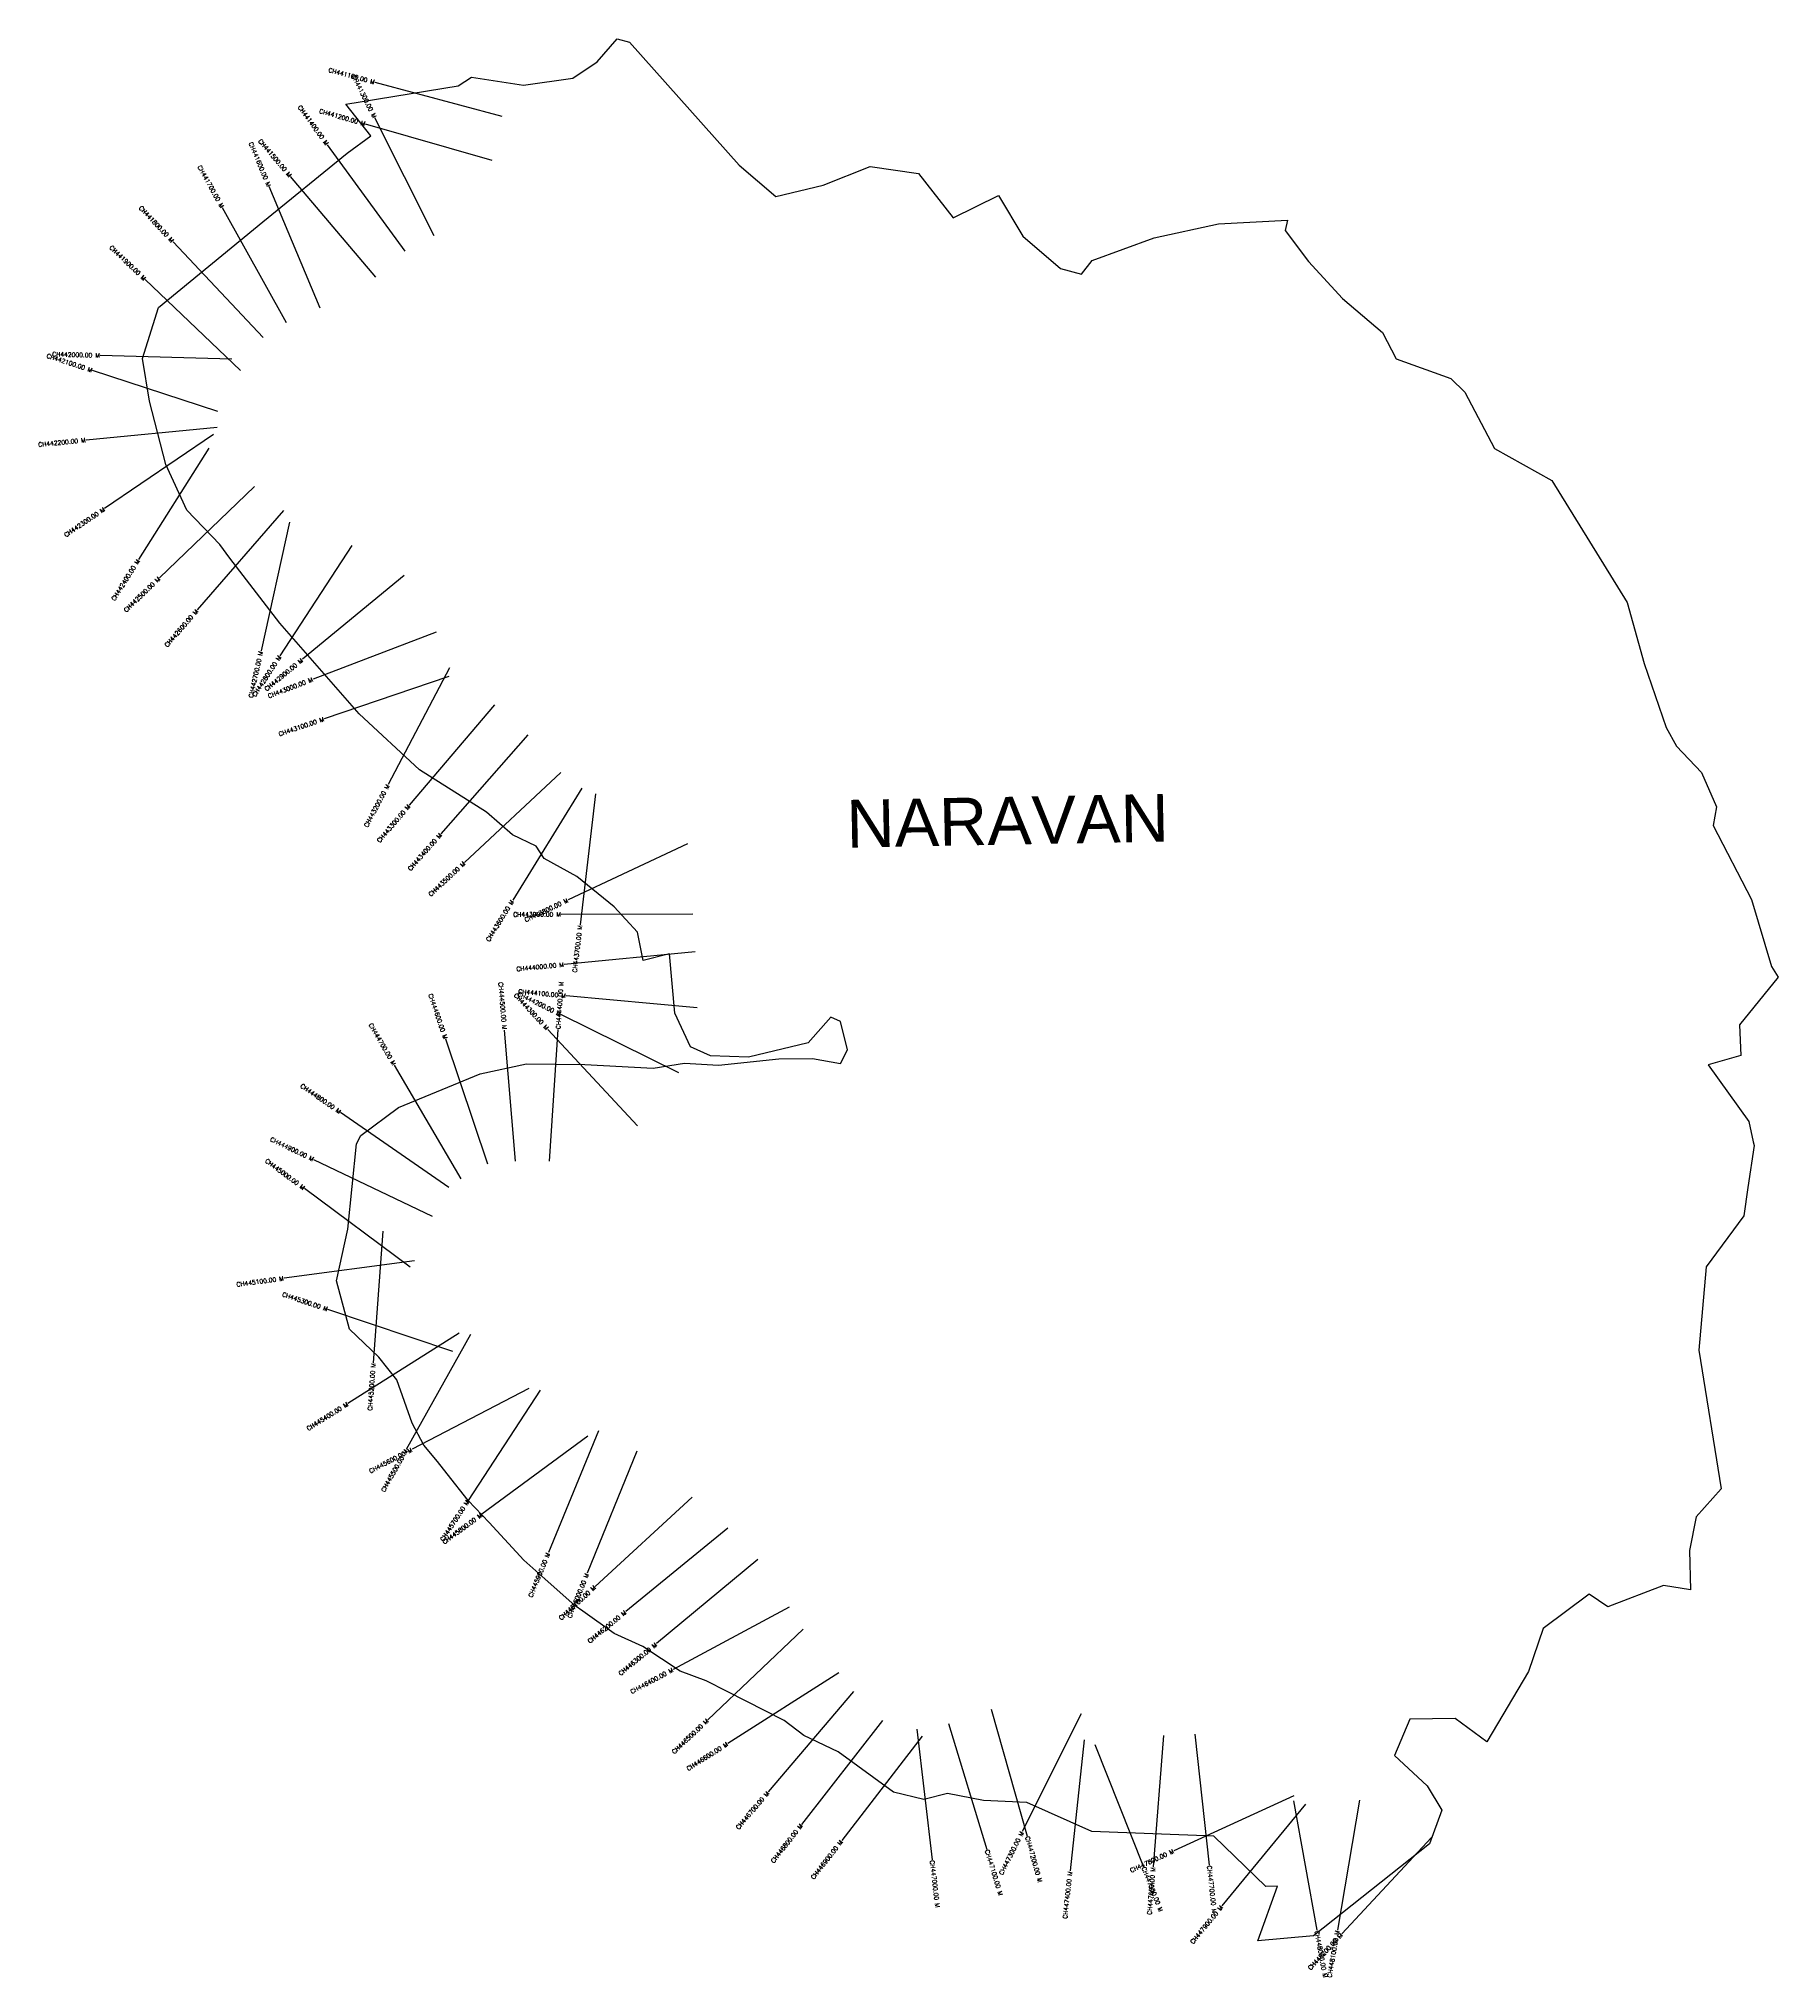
# Model space of a CAD drawing. Header units: metres. Extents: x 310041 to 314003, y 1915291 to 1919706.
import ezdxf
from ezdxf.enums import TextEntityAlignment as Align

# ---------------------------------------------------------------- set-up
doc = ezdxf.new("R2010")
doc.units = ezdxf.units.M
for name, color, linetype in [('CS', 134, 'Continuous'), ('CSMark', 6, 'Continuous'), ('VILLAGE NAME', 250, 'Continuous')]:
    doc.layers.add(name, color=color, linetype=linetype)
doc.styles.get("Standard").update_dxf_attribs({"font": 'simplex.shx'})

msp = doc.modelspace()

# ---------------------------------------------------------------- linework, layer by layer
at = {"color": 6, "flags": 128}
msp.add_lwpolyline([(310740, 1919556.8), (310996, 1919598.2), (311026.5, 1919618.2), (311144.7, 1919600), (311257.4, 1919615.5), (311313, 1919653.3), (311358.1, 1919705.5), (311386.2, 1919697.5), (311636.3, 1919417.9), (311719.8, 1919346.1), (311827.3, 1919372), (311934.6, 1919414.4), (312044.6, 1919398.8), (312124, 1919297.6), (312226.8, 1919348.4), (312282.3, 1919256.2), (312368.5, 1919182.2), (312416.1, 1919169.5), (312440.7, 1919200.6), (312581.6, 1919251.8), (312728.6, 1919284), (312885.6, 1919292.3), (312880.4, 1919268.5), (312933.1, 1919198.4), (313010.6, 1919114.2), (313102.1, 1919036.3), (313133, 1918976.3), (313257.4, 1918931.8), (313289.7, 1918900.9), (313357, 1918772.6), (313488, 1918699.6), (313659.1, 1918421.3), (313698, 1918282.7), (313747.8, 1918137), (313771.4, 1918094.2), (313828.5, 1918034.8), (313862.4, 1917956.1), (313855.1, 1917913.6), (313942.5, 1917745.1), (313987.8, 1917592.4), (314003.4, 1917568.7), (313915, 1917459.7), (313918.5, 1917390), (313843.9, 1917368.9), (313936.8, 1917239.9), (313946.6, 1917193.5), (313948.4, 1917185.1), (313934.4, 1917089), (313925.1, 1917024.7), (313839, 1916909), (313822.8, 1916718.9), (313873.3, 1916402.9), (313816.7, 1916339.3), (313801, 1916262.3), (313803.2, 1916172.8), (313741.8, 1916182.8), (313615.5, 1916134), (313572.6, 1916163), (313468, 1916084.9), (313434.3, 1915987.3), (313339.3, 1915826.9), (313267.5, 1915880.1), (313164.2, 1915878.3), (313129.1, 1915795.7), (313203.7, 1915726.9), (313236.9, 1915671.3), (313208.8, 1915594.7), (312944.5, 1915385), (312818.2, 1915373.9), (312862.8, 1915497.9), (312835.8, 1915497.4), (312717.4, 1915612.1), (312439.3, 1915622.6), (312291.8, 1915688.8), (312193.1, 1915693.1), (312110.9, 1915709.1), (312056.6, 1915695.3), (311988, 1915712.2), (311861.7, 1915804.2), (311783.5, 1915841.1), (311739.1, 1915875.3), (311609, 1915941.1), (311560.9, 1915965.5), (311501.9, 1915988), (311416.8, 1916044), (311351.5, 1916073.3), (311279.8, 1916124.1), (311262.5, 1916136.2), (311193.6, 1916197.8), (311145.7, 1916240.5), (311066.6, 1916326), (311018.7, 1916376.6), (310971.3, 1916437.2), (310948.7, 1916465.1), (310918.2, 1916502.8), (310891, 1916552.5), (310856.2, 1916651.2), (310815.4, 1916702.8), (310748.2, 1916766.7), (310718.6, 1916876.9), (310744.8, 1916994.4), (310764.8, 1917188.4), (310774.7, 1917207.9), (310859.8, 1917271.3), (311046.2, 1917348), (311152.1, 1917370.6), (311284.4, 1917369.4), (311440.1, 1917361.2), (311512, 1917372.5), (311588.8, 1917367.8), (311726.8, 1917382.7), (311803.3, 1917383.3), (311867.2, 1917371.6), (311883, 1917403.2), (311867.4, 1917467.2), (311845.1, 1917477.3), (311793.7, 1917418.8), (311657.5, 1917385.8), (311570.9, 1917389.5), (311525.1, 1917409.4), (311489.4, 1917486.4), (311477.7, 1917621.5), (311417.6, 1917606.3), (311404.6, 1917671.1), (311351.2, 1917728.3), (311266.6, 1917797.8), (311191.8, 1917838.6), (311173.7, 1917866.6), (311119.6, 1917892.5), (311060.3, 1917944.3), (310907.6, 1918040.2), (310770.4, 1918168.4), (310589.6, 1918374.5), (310476.2, 1918522.6), (310453, 1918553.6), (310378.2, 1918631.9), (310330.4, 1918735.7), (310292.8, 1918879.9), (310276.8, 1918977.5), (310313.5, 1919093.8), (310550.8, 1919288.8), (310743.4, 1919445.3), (310796.9, 1919484.1), (310740, 1919556.8)], dxfattribs=at)
at = {"layer": 'CS'}
for p, q in [((311096.3, 1919528.2), (310806.7, 1919606.2)), ((310941.2, 1919257), (310806.5, 1919525.1)), ((311073.5, 1919428.4), (310785.2, 1919511.2)), ((310875, 1919221.5), (310698.3, 1919464)), ((310808.2, 1919162.6), (310614.4, 1919391.6)), ((310681.5, 1919092), (310565.5, 1919368.7)), ((310605.3, 1919058.6), (310459.3, 1919320.6)), ((310552.2, 1919024.9), (310346.5, 1919243.2)), ((310500.5, 1918950), (310283.2, 1919156.9)), ((310448.2, 1918857), (310163.1, 1918950.1)), ((310480.6, 1918975.8), (310180.7, 1918984.2)), ((310446.9, 1918820.4), (310148.3, 1918791.6)), ((310438.8, 1918804), (310190.5, 1918635.6)), ((310427.8, 1918773.4), (310267.9, 1918519.6)), ((310531.7, 1918686.1), (310315.5, 1918478)), ((310598.2, 1918631.2), (310401.6, 1918404.6)), ((310611.5, 1918604.7), (310546.9, 1918311.7)), ((310754.2, 1918551.3), (310590.1, 1918300.2)), ((310872.8, 1918483.1), (310641.3, 1918292.3)), ((310945.6, 1918354.3), (310665.4, 1918247.1)), ((310975.1, 1918253), (310691, 1918156.6)), ((310976.7, 1918272.9), (310836.7, 1918007.5)), ((311078.9, 1918188.8), (310884.7, 1917960.2)), ((311155, 1918120), (310956.7, 1917894.9)), ((311229.9, 1918034.5), (311010.7, 1917829.7)), ((311277.9, 1917999), (311120.4, 1917743.7)), ((311308.6, 1917985.6), (311273.9, 1917687.6)), ((311518.4, 1917872.3), (311247, 1917744.5)), ((311530.9, 1917711.5), (311231, 1917711.2)), ((311536.3, 1917626.1), (311237.7, 1917597.2)), ((311540.9, 1917498.5), (311242.2, 1917525.8)), ((311126.8, 1917149), (311101.9, 1917448)), ((311404.6, 1917229.8), (311200.4, 1917449.5)), ((311204.5, 1917149.6), (311223.8, 1917449)), ((311499.1, 1917350.3), (311230.1, 1917483)), ((311063.5, 1917142.5), (310967.6, 1917426.8)), ((311003.1, 1917109), (310851.3, 1917367.8)), ((310974.8, 1917089.3), (310728.2, 1917260.1)), ((310937.7, 1917022.9), (310667.2, 1917152.6)), ((310886.9, 1916908), (310645.9, 1917086.7)), ((310824.2, 1916989.6), (310802.8, 1916690.3)), ((310896.8, 1916922.2), (310599.5, 1916882.6)), ((310983.9, 1916716), (310699.5, 1916811.6)), ((310998.7, 1916757.2), (310744.8, 1916597.3)), ((311024.5, 1916754.2), (310877.8, 1916492.5)), ((311157.2, 1916631.9), (310891.2, 1916493.1)), ((311183.2, 1916627.5), (311018.7, 1916376.6)), ((311291.5, 1916523.2), (311050, 1916345.2)), ((311315.4, 1916535.3), (311201.7, 1916257.7)), ((311403.1, 1916488.7), (311290.2, 1916210.8)), ((311529.1, 1916383.7), (311308.1, 1916180.8)), ((311610.2, 1916313.3), (311377.9, 1916123.5)), ((311678.5, 1916241.9), (311447.6, 1916050.4)), ((311750, 1916133.8), (311485.8, 1915991.8)), ((311782.4, 1916083.7), (311564.7, 1915877.2)), ((311863.6, 1915983.8), (311610.2, 1915823.1)), ((311896.9, 1915941.1), (311702.5, 1915712.7)), ((312210.5, 1915901), (312292.3, 1915612.3)), ((311963, 1915875.6), (311778.6, 1915638.9)), ((312041.1, 1915855.9), (312075.7, 1915557.9)), ((312112.8, 1915868.7), (312200.4, 1915581.7)), ((312415.4, 1915890.9), (312281.3, 1915622.5)), ((312053.3, 1915839.6), (311869.8, 1915602.2)), ((312422.3, 1915831), (312390.2, 1915532.7)), ((312446.4, 1915821.1), (312557.1, 1915542.3)), ((312603, 1915841), (312579.4, 1915542)), ((312674.5, 1915843.9), (312707.2, 1915545.7)), ((312899.5, 1915703.7), (312626.8, 1915578.8)), ((312926.4, 1915685), (312736.2, 1915453)), ((312898.8, 1915692.8), (312952.1, 1915397.6)), ((313049.8, 1915693.7), (312999.1, 1915398)), ((313213.3, 1915609.2), (313009.1, 1915389.5))]:
    msp.add_line(p, q, dxfattribs=at)

# ---------------------------------------------------------------- texts
at = {"layer": 'CSMark'}
for s, rotation, p in [('CH441100.00 M', 344.9213, (310805.7, 1919606.5)), ('CH441300.00 M', 296.6719, (310806.1, 1919525.9)), ('CH441400.00 M', 306.0791, (310697.7, 1919464.8)), ('CH441200.00 M', 343.9695, (310784.2, 1919511.5)), ('CH441500.00 M', 310.2433, (310613.7, 1919392.4)), ('CH441600.00 M', 292.7477, (310565.1, 1919369.6)), ('CH441700.00 M', 299.1398, (310458.8, 1919321.5)), ('CH441800.00 M', 313.296, (310345.8, 1919244)), ('CH441900.00 M', 316.4136, (310282.5, 1919157.6)), ('CH442000.00 M', 358.3846, (310179.7, 1918984.2)), ('CH442100.00 M', 341.9133, (310162.1, 1918950.4)), ('CH442200.00 M', 5.5212, (310147.3, 1918791.5)), ('CH442300.00 M', 34.1484, (310189.7, 1918635)), ('CH442400.00 M', 57.7976, (310267.3, 1918518.7)), ('CH442500.00 M', 43.9024, (310314.8, 1918477.3)), ('CH442600.00 M', 49.0442, (310400.9, 1918403.9)), ('CH442700.00 M', 77.583, (310546.7, 1918310.7)), ('CH442800.00 M', 56.8556, (310589.6, 1918299.3)), ('CH442900.00 M', 39.496, (310640.5, 1918291.7)), ('CH443000.00 M', 20.9345, (310664.5, 1918246.7)), ('CH443100.00 M', 18.74, (310690, 1918156.3)), ('CH443200.00 M', 62.1899, (310836.2, 1918006.6)), ('CH443300.00 M', 49.6602, (310884.1, 1917959.4)), ('CH443400.00 M', 48.6104, (310956, 1917894.2)), ('CH443500.00 M', 43.0502, (311010, 1917829)), ('CH443600.00 M', 58.3218, (311119.9, 1917742.9)), ('CH443900.00 M', 0.0603, (311230, 1917711.2)), ('CH443800.00 M', 25.2148, (311246.1, 1917744)), ('CH443700.00 M', 83.358, (311273.8, 1917686.6)), ('CH444000.00 M', 5.5187, (311236.7, 1917597.1)), ('CH444500.00 M', 274.7544, (311101.8, 1917449)), ('CH444200.00 M', 333.7542, (311229.2, 1917483.5)), ('CH444100.00 M', 354.7819, (311241.2, 1917525.9)), ('CH444600.00 M', 288.6314, (310967.3, 1917427.7)), ('CH444300.00 M', 312.9126, (311199.7, 1917450.3)), ('CH444700.00 M', 300.3964, (310850.8, 1917368.7)), ('CH444800.00 M', 325.3037, (310727.4, 1917260.7)), ('CH444900.00 M', 334.3794, (310666.3, 1917153.1)), ('CH445000.00 M', 323.4399, (310645.1, 1917087.2)), ('CH445100.00 M', 7.5995, (310598.5, 1916882.4)), ('CH445300.00 M', 341.4279, (310698.6, 1916811.9)), ('CH445200.00 M', 85.9173, (310802.8, 1916689.3)), ('CH445400.00 M', 32.2126, (310744, 1916596.8)), ('CH445600.00 M', 27.5566, (310890.3, 1916492.6)), ('CH445500.00 M', 60.723, (310877.3, 1916491.6)), ('CH445700.00 M', 56.7609, (311018.2, 1916375.8)), ('CH445800.00 M', 36.4008, (311049.2, 1916344.6)), ('CH445900.00 M', 67.7167, (311201.3, 1916256.8)), ('CH446000.00 M', 67.8939, (311289.8, 1916209.8)), ('CH446100.00 M', 42.5588, (311307.4, 1916180.1)), ('CH446200.00 M', 39.2436, (311377.1, 1916122.9)), ('CH446300.00 M', 39.6608, (311446.8, 1916049.8)), ('CH446400.00 M', 28.248, (311484.9, 1915991.4)), ('CH446500.00 M', 43.4806, (311564, 1915876.5)), ('CH446600.00 M', 32.3875, (311609.4, 1915822.6)), ('CH446700.00 M', 49.598, (311701.8, 1915711.9)), ('CH446800.00 M', 52.0727, (311778, 1915638.1)), ('CH446900.00 M', 52.302, (311869.2, 1915601.4)), ('CH447300.00 M', 63.4492, (312280.8, 1915621.6)), ('CH447800.00 M', 24.6132, (312625.9, 1915578.4)), ('CH447400.00 M', 83.8706, (312390.1, 1915531.7)), ('CH447600.00 M', 85.4772, (312579.3, 1915541)), ('CH447900.00 M', 50.6546, (312735.6, 1915452.3)), ('CH448200.00 M', 47.0873, (313008.4, 1915388.8)), ('CH448100.00 M', 80.2782, (312999, 1915397))]:
    msp.add_text(s, height=10, rotation=rotation, dxfattribs=at).set_placement(p, align=Align.MIDDLE_RIGHT)
for s, rotation, p in [('CH444400.00 M', 86.3107, (311223.9, 1917450)), ('CH447200.00 M', 285.8288, (312292.6, 1915611.4)), ('CH447000.00 M', 276.6225, (312075.8, 1915556.9)), ('CH447100.00 M', 286.9706, (312200.7, 1915580.8)), ('CH447500.00 M', 291.6545, (312557.5, 1915541.4)), ('CH447700.00 M', 276.2682, (312707.3, 1915544.7)), ('CH448000.00 M', 280.2417, (312952.3, 1915396.6))]:
    msp.add_text(s, height=10, rotation=rotation, dxfattribs=at).set_placement(p, align=Align.MIDDLE_LEFT)
at = {"layer": 'VILLAGE NAME', "insert": (311879.5, 1917971.9), "char_height": 108.748, "attachment_point": 1, "rotation": 1.1028}
msp.add_mtext_dynamic_manual_height_columns('{\\fArial|b0|i0|c0|p34;NARAVAN}', width=1571.314, gutter_width=543.7, heights=[0], dxfattribs=at)

doc.saveas('drawing.dxf')
